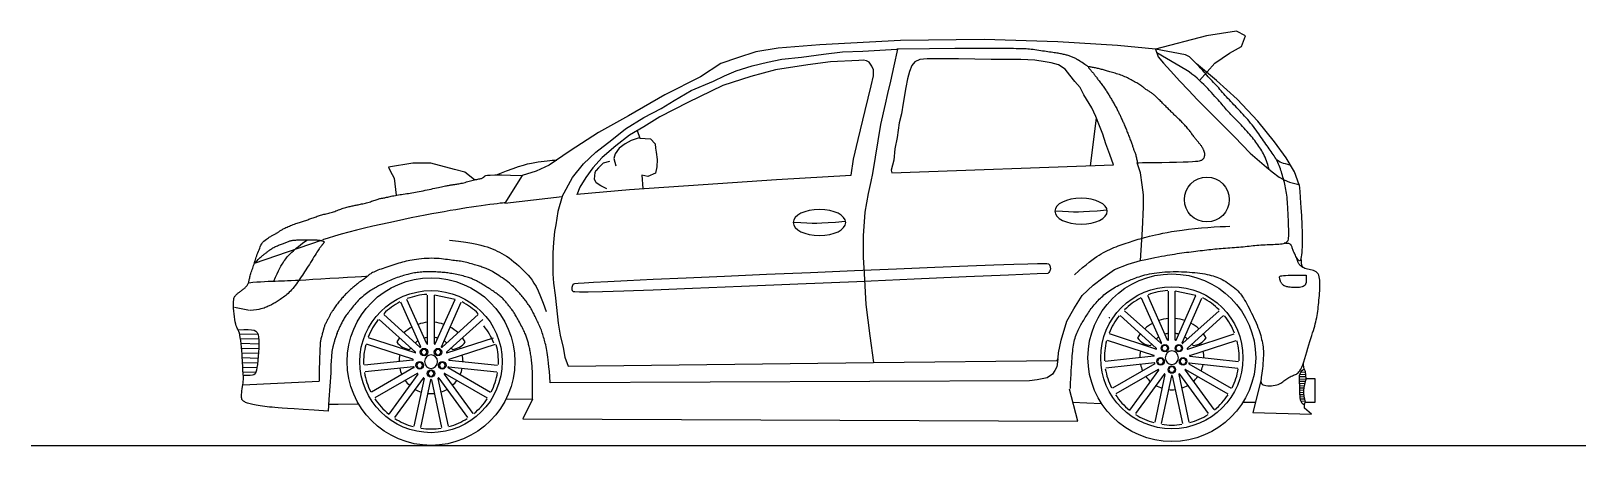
# Model space of a CAD drawing. Header units: millimetres. Extents: x 28710 to 33662, y 6721 to 8044.
import ezdxf

# ---------------------------------------------------------------- set-up
doc = ezdxf.new("R2010")
doc.units = ezdxf.units.MM
doc.layers.add('206', color=7, linetype='Continuous')

msp = doc.modelspace()

# ---------------------------------------------------------------- linework, layer by layer
for p, q in [((32454, 8028.6), (32291.3, 7986.3)), ((32549.3, 8044.1), (32454, 8028.6)), ((32578.2, 8028.6), (32549.3, 8044.1)), ((32564.9, 7995.4), (32578.2, 8028.6)), ((32480.6, 7942.2), (32527.2, 7973.2)), ((32527.2, 7973.2), (32564.9, 7995.4)), ((32564.9, 7995.4), (32564.9, 7995.4)), ((32431.5, 7887), (32480.6, 7942.2)), ((29925.7, 7622.6), (29848.3, 7609.6)), ((29848.3, 7609.6), (29853.3, 7598.8)), ((29853.3, 7598.8), (29866.5, 7574.7)), ((29983.2, 7622.6), (29925.7, 7622.6)), ((30058.5, 7602.8), (29983.2, 7622.6)), ((30091.2, 7594), (30058.5, 7602.8)), ((30122.2, 7569.6), (30091.2, 7594)), ((29866.5, 7574.7), (29872.9, 7520.5)), ((29634.1, 7376.1), (29421.1, 7303.3)), ((29433, 7076.5), (29374.3, 7077.8)), ((29435.2, 7061.2), (29377.1, 7062.6)), ((29435.8, 7046), (29379, 7047.3)), ((29435.4, 7030.8), (29380.5, 7032.1)), ((29434.5, 7015.7), (29381.7, 7016.9)), ((29433.2, 7000.5), (29382.8, 7001.7)), ((29431.5, 6985.4), (29383.7, 6986.5)), ((29429.4, 6970.2), (29384.5, 6971.3)), ((29425.4, 6955.1), (29385.1, 6956.1)), ((32750.4, 6942.3), (32770.9, 6943.1)), ((32750.5, 6934.3), (32771.7, 6935.2)), ((32751.8, 6949.4), (32770.2, 6950.1)), ((32754.3, 6956.5), (32769.5, 6957.2)), ((32800, 6935.2), (32771.7, 6935.2)), ((32800, 6860.9), (32800, 6935.2)), ((29384.5, 6916.5), (29627.2, 6927.7)), ((32043.9, 6799.9), (32017.6, 6902.4)), ((32626.8, 6928.3), (32601.3, 6828)), ((32750.6, 6927.3), (32768.8, 6928)), ((32750.7, 6920.2), (32766.6, 6920.9)), ((32750.8, 6913.2), (32764.9, 6913.8)), ((32750.9, 6906.1), (32763.7, 6906.7)), ((32751.1, 6899.1), (32763, 6899.6)), ((32751.2, 6892.1), (32762.9, 6892.5)), ((32751.5, 6885), (32763.2, 6885.5)), ((30307.4, 6870.4), (30276.6, 6807.7)), ((32569.8, 6860.4), (32609.6, 6860.7)), ((32751.8, 6878), (32764, 6878.5)), ((32752.5, 6871), (32765.3, 6871.5)), ((32754.5, 6864), (32769.1, 6864.6)), ((32788.5, 6822.2), (32766.2, 6841.6)), ((32768.2, 6860.8), (32800, 6860.9)), ((30276.6, 6807.7), (32043.9, 6799.9)), ((32601.3, 6828), (32788.5, 6822.2))]:
    msp.add_line(p, q)
at = {"color": 7}
for p, q in [((29970.5, 7046.3), (29907.3, 7188.3)), ((29973.2, 7046.9), (29973.2, 7202.3)), ((29994.5, 7046.9), (29994.5, 7202.3)), ((30060.5, 7188.3), (29994.5, 7202.3)), ((29997.3, 7046.3), (30060.5, 7188.3)), ((32310.6, 7050.1), (32247.3, 7192.1)), ((32330, 7058.8), (32266.8, 7200.7)), ((32332.8, 7059.3), (32332.8, 7214.8)), ((32354.1, 7059.3), (32354.1, 7214.8)), ((32420.1, 7200.7), (32354.1, 7214.8)), ((32356.8, 7058.8), (32420.1, 7200.7)), ((32376.3, 7050.1), (32439.5, 7192.1)), ((29948.7, 7036), (29833.2, 7140)), ((29951, 7037.7), (29887.8, 7179.6)), ((30016.8, 7037.7), (30080, 7179.6)), ((30019, 7036), (30134.5, 7140)), ((32294, 7032.6), (32178.5, 7136.6)), ((32308.3, 7048.4), (32192.8, 7152.4)), ((32378.6, 7048.4), (32494.1, 7152.4)), ((32392.9, 7032.6), (32508.3, 7136.6)), ((29934.5, 7020.2), (29819, 7124.2)), ((30033.3, 7020.2), (30148.8, 7124.2)), ((29926.5, 6997.5), (29778.7, 7045.5)), ((29933.1, 7017.7), (29785.3, 7065.8)), ((30034.7, 7017.7), (30182.5, 7065.8)), ((30041.3, 6997.5), (30189.1, 7045.5)), ((30077.1, 7031.5), (30074.6, 7036.3)), ((32286, 7009.9), (32138.2, 7057.9)), ((32292.6, 7030.2), (32144.8, 7078.2)), ((32394.3, 7030.2), (32542.1, 7078.2)), ((32400.8, 7009.9), (32548.7, 7057.9)), ((32436.6, 7043.9), (32434.2, 7048.7)), ((29926.2, 6994.7), (29771.6, 6978.4)), ((30041.6, 6994.7), (30196.1, 6978.4)), ((32285.7, 7007.1), (32131.2, 6990.9)), ((32288, 6985.9), (32133.4, 6969.7)), ((32288.8, 6983.2), (32154.2, 6905.5)), ((32398, 6983.2), (32532.6, 6905.5)), ((32398.9, 6985.9), (32553.5, 6969.7)), ((32401.1, 7007.1), (32555.7, 6990.9)), ((29928.4, 6973.5), (29773.9, 6957.2)), ((29929.3, 6970.8), (29794.7, 6893.1)), ((29939.9, 6952.3), (29805.4, 6874.6)), ((29941.8, 6950.3), (29849.2, 6822.8)), ((29959.1, 6937.7), (29867.7, 6812)), ((29961.6, 6936.6), (29929.3, 6784.6)), ((30006.1, 6936.6), (30038.5, 6784.6)), ((30008.7, 6937.7), (30100.1, 6812)), ((30026, 6950.3), (30117.3, 6824.5)), ((30027.8, 6952.3), (30162.4, 6874.6)), ((30038.5, 6970.8), (30173.1, 6893.1)), ((30039.4, 6973.5), (30193.9, 6957.2)), ((32299.5, 6964.8), (32164.9, 6887.1)), ((32301.4, 6962.7), (32208.8, 6835.2)), ((32318.6, 6950.2), (32227.3, 6824.4)), ((32321.2, 6949), (32288.9, 6797)), ((32342, 6944.6), (32309.7, 6792.6)), ((32344.8, 6944.6), (32377.2, 6792.6)), ((32365.7, 6949), (32398, 6797)), ((32368.3, 6950.2), (32459.6, 6824.4)), ((32385.5, 6962.7), (32476.9, 6837)), ((32387.4, 6964.8), (32522, 6887.1)), ((29982.5, 6932.2), (29950.2, 6780.1)), ((29985.3, 6932.2), (30017.6, 6780.1)), ((33662.2, 6721.2), (28710.2, 6721.2))]:
    msp.add_line(p, q, dxfattribs=at)
for points in [[(32291.2, 7986.4), (32170, 7998.3), (31980, 8009.9), (31745.9, 8016.9), (31479.4, 8014.5), (31222.2, 8000.6), (31090.1, 7989.1), (31018.3, 7977.5), (30960.4, 7959), (30907.1, 7940.4), (30842.2, 7898.7), (30728.7, 7840.8), (30612.8, 7773.7), (30517.8, 7720.4), (30427.4, 7662.5), (30360.2, 7616.1), (30318.5, 7597.6), (30274.5, 7583.7), (30218.9, 7495.7), (30401.9, 7516.5), (30434.4, 7576.8), (30469.1, 7620.8), (30508.5, 7657.8), (30559.5, 7697.2), (30603.5, 7732), (30661.5, 7769), (30717.1, 7796.8), (30758.8, 7822.3), (30812.1, 7854.7), (30883.9, 7884.8), (30918.7, 7901), (30955.7, 7917.3), (31006.7, 7933.5), (31055.4, 7945.1), (31101.7, 7954.3), (31164.3, 7961.3), (31233.8, 7970.5), (31294.1, 7977.5), (31358.9, 7979.8), (31467.8, 7986.8)], [(31469.4, 7986.8), (31458.2, 7932.8), (31447.9, 7884.8), (31437.6, 7845.4), (31430.8, 7811.1), (31415.3, 7746), (31389.6, 7590), (31384.5, 7564.3), (31375.9, 7526.6), (31365.6, 7466.7), (31360.5, 7391.2), (31360.5, 7322.7), (31363.9, 7271.3), (31369.1, 7171.9), (31381.1, 7072.5), (31393.1, 6986.8), (31977.7, 6993.7), (31981.1, 7002.2), (31982.8, 7017.7), (31991.4, 7058.8), (32008.5, 7118.8), (32030.8, 7158.2), (32058.3, 7201), (32092.5, 7233.6), (32123.4, 7257.6), (32161.1, 7283.3), (32204, 7300.4), (32243.4, 7312.4), (32250.3, 7411.8), (32253.7, 7483.8), (32253.7, 7521.5), (32248.6, 7554.1), (32243.4, 7591.8), (32233.1, 7624.3)], [(32078.3, 7929.6), (32076.2, 7931.1), (32073.3, 7933), (32069.9, 7935.3), (32066.2, 7937.9), (32062.1, 7940.6), (32058, 7943.4), (32053.9, 7946.1), (32050, 7948.6), (32046.4, 7950.9), (32043.1, 7952.9), (32040.1, 7954.7), (32037.2, 7956.3), (32034.5, 7957.8), (32031.9, 7959.1), (32029.4, 7960.3), (32026.8, 7961.4), (32024.2, 7962.4), (32021.6, 7963.4), (32018.9, 7964.3), (32016.1, 7965.2), (32013.3, 7966.1), (32010.4, 7966.9), (32007.5, 7967.7), (32004.5, 7968.5), (32001.5, 7969.2), (31998.4, 7969.9), (31995.2, 7970.6), (31991.9, 7971.3), (31988.5, 7972), (31984.9, 7972.6), (31981.1, 7973.3), (31977.1, 7973.9), (31972.9, 7974.6), (31968.5, 7975.2), (31963.9, 7975.9), (31959.1, 7976.6), (31954.1, 7977.3), (31948.8, 7978), (31943.4, 7978.8), (31937.7, 7979.6), (31931.8, 7980.5), (31925.8, 7981.4), (31919.6, 7982.3), (31913.5, 7983.2), (31907.4, 7984.1), (31901.4, 7984.9), (31895.6, 7985.6), (31890, 7986.2), (31884.6, 7986.7), (31879.4, 7987), (31874, 7987.3), (31868.4, 7987.5), (31862.2, 7987.7), (31855.4, 7987.8), (31847.7, 7987.9), (31839, 7988.1), (31828.4, 7988.2), (31813.7, 7988.4), (31791.6, 7988.5), (31759.3, 7988.5), (31713.8, 7988.4), (31652.1, 7988.1), (31571.1, 7987.6), (31467.8, 7986.8)], [(32291.2, 7986.4), (32300, 7961.9), (32317.1, 7941.4), (32339.4, 7917.4), (32368.6, 7884.8), (32396, 7855.7), (32425.1, 7824.8), (32476.6, 7773.4), (32543.4, 7706.6), (32593.2, 7655.2), (32644.6, 7610.6), (32663.5, 7595.2), (32685.7, 7578), (32701.2, 7569.5), (32718.3, 7562.6), (32744, 7555.8), (32749.2, 7554.1), (32733.7, 7595.2), (32708, 7639.7), (32670.3, 7691.2), (32617.2, 7756.3), (32552, 7826.5), (32485.2, 7886.5), (32421.7, 7939.6), (32399.4, 7961.9), (32387.4, 7968.8), (32291.3, 7986.3)], [(32291.3, 7986.3), (32300, 7961.9), (32317.1, 7941.4), (32339.4, 7917.4), (32368.6, 7884.8), (32396, 7855.7), (32425.1, 7824.8), (32476.6, 7773.4), (32543.4, 7706.6), (32593.2, 7655.2), (32644.6, 7610.6), (32663.5, 7595.2), (32685.7, 7578), (32699.6, 7570.4)], [(32421.7, 7939.6), (32399.4, 7961.9), (32387.4, 7968.8), (32291.3, 7986.3)], [(32653.1, 7603.6), (32652.5, 7605.9), (32651.5, 7609.2), (32650.3, 7613.5), (32648.7, 7618.6), (32646.9, 7624.1), (32644.9, 7630), (32642.7, 7636), (32640.4, 7641.8), (32637.9, 7647.3), (32635.3, 7652.6), (32632.7, 7657.7), (32629.9, 7662.5), (32627, 7667.2), (32624, 7671.8), (32620.9, 7676.4), (32617.7, 7680.9), (32614.4, 7685.5), (32611, 7690.1), (32607.5, 7694.7), (32603.8, 7699.4), (32600, 7704.2), (32596, 7709), (32591.9, 7713.9), (32587.6, 7719), (32583.1, 7724.1), (32578.4, 7729.2), (32573.7, 7734.4), (32568.9, 7739.5), (32564.2, 7744.6), (32559.5, 7749.5), (32554.9, 7754.2), (32550.5, 7758.8), (32546.3, 7763.1), (32542.4, 7767.1), (32538.6, 7771), (32534.9, 7774.8), (32531.3, 7778.5), (32527.9, 7782.2), (32524.5, 7785.8), (32521.1, 7789.6), (32517.7, 7793.4), (32514.3, 7797.3), (32510.8, 7801.4), (32507.2, 7805.7), (32503.4, 7810.1), (32499.4, 7814.8), (32495.1, 7819.7), (32490.6, 7824.9), (32485.8, 7830.3), (32480.7, 7836), (32475.3, 7842), (32469.6, 7848.1), (32463.7, 7854.4), (32457.6, 7860.8), (32451.3, 7867.3), (32444.9, 7873.8), (32438.3, 7880.4), (32431.5, 7887), (32424.2, 7893.6), (32416.3, 7900.3), (32407.6, 7907), (32398.1, 7913.8), (32387.5, 7920.7), (32295.3, 7975)], [(32653.1, 7603.6), (32652.5, 7605.9), (32651.5, 7609.2), (32650.3, 7613.5), (32648.7, 7618.6), (32646.9, 7624.1), (32644.9, 7630), (32642.7, 7636), (32640.4, 7641.8), (32637.9, 7647.3), (32635.3, 7652.6), (32632.7, 7657.7), (32629.9, 7662.5), (32627, 7667.2), (32624, 7671.8), (32620.9, 7676.4), (32617.7, 7680.9), (32614.4, 7685.5), (32611, 7690.1), (32607.5, 7694.7), (32603.8, 7699.4), (32600, 7704.2), (32596, 7709), (32591.9, 7713.9), (32587.6, 7719), (32583.1, 7724.1), (32578.4, 7729.2), (32573.7, 7734.4), (32568.9, 7739.5), (32564.2, 7744.6), (32559.5, 7749.5), (32554.9, 7754.2), (32550.5, 7758.8), (32546.3, 7763.1), (32542.4, 7767.1), (32538.6, 7771), (32534.9, 7774.8), (32531.3, 7778.5), (32527.9, 7782.2), (32524.5, 7785.8), (32521.1, 7789.6), (32517.7, 7793.4), (32514.3, 7797.3), (32510.8, 7801.4), (32507.2, 7805.7), (32503.4, 7810.1), (32499.4, 7814.8), (32495.1, 7819.7), (32490.6, 7824.9), (32485.8, 7830.3), (32480.7, 7836), (32475.3, 7842), (32469.6, 7848.1), (32463.7, 7854.4), (32457.6, 7860.8), (32451.3, 7867.3), (32444.9, 7873.8), (32438.3, 7880.4), (32431.5, 7887), (32424.2, 7893.6), (32416.3, 7900.3), (32407.6, 7907), (32398.1, 7913.8), (32387.5, 7920.7), (32295.3, 7975)], [(30448, 7523.5), (30616.1, 7538.4), (30850.6, 7554.7), (31083.8, 7570.9), (31322.4, 7584.5), (31329.2, 7636), (31344.1, 7698.3), (31367.1, 7790.4), (31386.1, 7869), (31392.9, 7901.6), (31392.9, 7920.5), (31387.4, 7932.7), (31379.3, 7944.9), (31371.2, 7949), (31361.7, 7951.7), (31346.8, 7950.3), (31256, 7946.3), (31184.1, 7936.8), (31081.1, 7920.5), (31002.5, 7898.8), (30913, 7870.4), (30801.8, 7816.2), (30712.4, 7770.1), (30662.2, 7738.9), (30616.1, 7711.8), (30572.7, 7678), (30529.4, 7641.4), (30499.5, 7607.5), (30476.5, 7577.7), (30457.5, 7546.5), (30448, 7522.1)], [(32233.1, 7624.3), (32237.9, 7624.3), (32249.6, 7624.5), (32266.9, 7624.7), (32288, 7624.9), (32311.4, 7625.3), (32335.5, 7625.7), (32358.6, 7626.2), (32379.1, 7626.7), (32395.9, 7627.4), (32409, 7628), (32419, 7628.8), (32426.3, 7629.5), (32431.4, 7630.4), (32434.9, 7631.2), (32437.2, 7632), (32438.9, 7632.9), (32440.3, 7633.7), (32441.6, 7634.6), (32442.7, 7635.5), (32443.7, 7636.5), (32444.6, 7637.5), (32445.3, 7638.6), (32446, 7639.8), (32446.6, 7641.2), (32447.1, 7642.6), (32447.5, 7644.2), (32447.8, 7645.8), (32448, 7647.6), (32448.2, 7649.3), (32448.2, 7651.1), (32448.2, 7652.9), (32448, 7654.6), (32447.7, 7656.3), (32447.4, 7657.9), (32446.9, 7659.5), (32446.4, 7661.1), (32445.8, 7662.6), (32445.2, 7664.2), (32444.5, 7665.7), (32443.7, 7667.2), (32443, 7668.7), (32442.2, 7670.2), (32441.3, 7671.7), (32440.4, 7673.2), (32439.5, 7674.7), (32438.5, 7676.3), (32437.4, 7677.9), (32436.3, 7679.4), (32435.1, 7681.1), (32433.8, 7682.7), (32432.4, 7684.4), (32431, 7686.1), (32429.5, 7687.9), (32428, 7689.7), (32426.5, 7691.5), (32424.9, 7693.4), (32423.2, 7695.4), (32421.6, 7697.4), (32419.9, 7699.5), (32418.2, 7701.6), (32416.5, 7703.8), (32414.7, 7706.1), (32413, 7708.4), (32411.1, 7710.9), (32409.3, 7713.4), (32407.4, 7715.9), (32405.5, 7718.6), (32403.5, 7721.3), (32401.5, 7724), (32399.4, 7726.8), (32397.2, 7729.7), (32394.9, 7732.6), (32392.5, 7735.5), (32390, 7738.4), (32387.4, 7741.3), (32384.8, 7744.2), (32382.1, 7747.1), (32379.4, 7749.9), (32376.7, 7752.7), (32374, 7755.4), (32371.3, 7758.1), (32368.7, 7760.6), (32366.1, 7763.1), (32363.5, 7765.6), (32360.9, 7768), (32358.4, 7770.4), (32355.9, 7772.8), (32353.4, 7775.1), (32351, 7777.5), (32348.5, 7779.8), (32346.1, 7782.2), (32343.7, 7784.6), (32341.3, 7787), (32338.9, 7789.4), (32336.5, 7791.8), (32334, 7794.3), (32331.5, 7796.7), (32329, 7799.2), (32326.5, 7801.8), (32324, 7804.3), (32321.4, 7806.8), (32318.9, 7809.4), (32316.3, 7812), (32313.7, 7814.5), (32311.1, 7817.1), (32308.6, 7819.7), (32306.1, 7822.2), (32303.6, 7824.6), (32301.1, 7827.1), (32298.8, 7829.4), (32296.5, 7831.6), (32294.3, 7833.7), (32292.2, 7835.7), (32290.2, 7837.5), (32288.2, 7839.2), (32286.3, 7840.9), (32284.4, 7842.5), (32282.5, 7844), (32280.6, 7845.4), (32278.6, 7846.8), (32276.5, 7848.2), (32274.4, 7849.6), (32272.2, 7850.9), (32269.9, 7852.3), (32267.7, 7853.7), (32265.4, 7855.2), (32263.1, 7856.7), (32260.8, 7858.2), (32258.6, 7859.9), (32256.4, 7861.6), (32254.1, 7863.4), (32251.8, 7865.2), (32249.4, 7867.1), (32246.9, 7869), (32244.2, 7870.9), (32241.4, 7872.8), (32238.4, 7874.7), (32235.3, 7876.7), (32232, 7878.6), (32228.5, 7880.6), (32225, 7882.5), (32221.3, 7884.5), (32217.5, 7886.5), (32213.7, 7888.5), (32209.8, 7890.6), (32205.9, 7892.6), (32201.9, 7894.7), (32197.8, 7896.7), (32193.7, 7898.6), (32189.5, 7900.5), (32185.2, 7902.3), (32180.8, 7903.9), (32176.4, 7905.5), (32171.9, 7906.9), (32167.5, 7908.2), (32163, 7909.5), (32158.6, 7910.7), (32154.4, 7911.8), (32150.2, 7912.9), (32146.3, 7913.9), (32142.5, 7915), (32138.9, 7916.1), (32135.5, 7917.1), (32132.2, 7918.2), (32129, 7919.2), (32125.8, 7920.1), (32122.6, 7921.1), (32119.4, 7921.9), (32116.2, 7922.8), (32112.9, 7923.6), (32109.6, 7924.3), (32106.3, 7925), (32103.1, 7925.7), (32099.9, 7926.4), (32096.7, 7927), (32093.7, 7927.7), (32090.8, 7928.3), (32088, 7928.9), (32085.4, 7929.4), (32083.2, 7929.8), (32081.2, 7930), (32079.7, 7930.1), (32078.6, 7929.9), (32078, 7929.4), (32077.9, 7928.6), (32078.4, 7927.5), (32079.2, 7926.2), (32080.4, 7924.7), (32081.8, 7923), (32083.4, 7921.2), (32085.1, 7919.3), (32086.8, 7917.4), (32088.5, 7915.4), (32090.2, 7913.5), (32091.8, 7911.6), (32093.4, 7909.6), (32094.9, 7907.6), (32096.5, 7905.6), (32098.1, 7903.5), (32099.7, 7901.4), (32101.3, 7899.2), (32103, 7897), (32104.7, 7894.7), (32106.4, 7892.3), (32108.2, 7889.9), (32110.1, 7887.4), (32112, 7884.9), (32114, 7882.2), (32116.1, 7879.5), (32118.2, 7876.7), (32120.4, 7873.9), (32122.6, 7871), (32124.7, 7868.1), (32126.9, 7865.1), (32129.1, 7862.1), (32131.1, 7859.1), (32133.1, 7856.1), (32135, 7853.1), (32136.9, 7850.1), (32138.7, 7847.1), (32140.5, 7844.2), (32142.3, 7841.2), (32144, 7838.3), (32145.7, 7835.4), (32147.4, 7832.5), (32149.1, 7829.7), (32150.8, 7826.8), (32152.6, 7823.9), (32154.3, 7821.1), (32156, 7818.2), (32157.7, 7815.2), (32159.4, 7812.3), (32161.1, 7809.2), (32162.8, 7806.2), (32164.5, 7803.1), (32166.2, 7800.1), (32167.8, 7797), (32169.3, 7794), (32170.8, 7791.1), (32172.3, 7788.3), (32173.6, 7785.5), (32174.9, 7782.9), (32176.2, 7780.3), (32177.4, 7777.7), (32178.6, 7775.1), (32179.8, 7772.5), (32181, 7769.9), (32182.3, 7767.1), (32183.6, 7764.3), (32184.9, 7761.4), (32186.3, 7758.3), (32187.7, 7755.2), (32189.2, 7752.1), (32190.6, 7748.9), (32192, 7745.6), (32193.4, 7742.3), (32194.8, 7738.9), (32196.2, 7735.6), (32197.5, 7732.2), (32198.8, 7728.8), (32200.2, 7725.3), (32201.5, 7721.9), (32202.9, 7718.4), (32204.3, 7714.9), (32205.7, 7711.3), (32207.1, 7707.8), (32208.5, 7704.2), (32209.9, 7700.8), (32211.2, 7697.3), (32212.5, 7694), (32213.7, 7690.8), (32214.8, 7687.7), (32215.9, 7684.8), (32216.8, 7682), (32217.7, 7679.4), (32218.5, 7676.8), (32219.3, 7674.3), (32220.1, 7671.9), (32220.9, 7669.5), (32221.7, 7667.2), (32222.6, 7664.8), (32223.5, 7662.4), (32224.5, 7660), (32225.4, 7657.5), (32226.4, 7654.9), (32227.3, 7652.2), (32228.3, 7649.3), (32229.1, 7646.3), (32230, 7643.1), (32230.7, 7639.9), (32231.4, 7636.6), (32232, 7633.5), (32232.5, 7630.6), (32232.8, 7628), (32233.1, 7625.9), (32233.1, 7624.3)], [(32243.4, 7312.4), (32260.8, 7316), (32276, 7319.1), (32289.2, 7321.7), (32300.7, 7324), (32310.9, 7326), (32320.1, 7327.7), (32328.5, 7329.2), (32336.6, 7330.6), (32344.4, 7331.9), (32352.2, 7333.1), (32359.9, 7334.3), (32367.5, 7335.4), (32375.1, 7336.5), (32382.6, 7337.6), (32390, 7338.6), (32397.4, 7339.6), (32404.8, 7340.5), (32412.1, 7341.4), (32419.4, 7342.3), (32426.6, 7343.2), (32433.8, 7344), (32440.8, 7344.9), (32447.8, 7345.6), (32454.6, 7346.4), (32461.3, 7347.1), (32467.9, 7347.9), (32474.4, 7348.5), (32480.9, 7349.2), (32487.4, 7349.8), (32494, 7350.4), (32500.7, 7351), (32507.4, 7351.5), (32514.4, 7352.1), (32521.4, 7352.6), (32528.5, 7353.1), (32535.7, 7353.6), (32542.8, 7354.1), (32549.9, 7354.6), (32556.9, 7355.2), (32563.7, 7355.8), (32570.4, 7356.5), (32576.9, 7357.2), (32583.3, 7357.9), (32589.6, 7358.7), (32595.8, 7359.4), (32602.1, 7360), (32608.3, 7360.7), (32614.6, 7361.3), (32621, 7361.8), (32627.4, 7362.2), (32633.8, 7362.5), (32640.3, 7362.9), (32646.8, 7363.1), (32653.3, 7363.4), (32659.7, 7363.6), (32666, 7363.8), (32672.3, 7364.1), (32678.4, 7364.3), (32684.3, 7364.7), (32689.8, 7365.2), (32695, 7365.9), (32699.6, 7366.8), (32703.7, 7368), (32707.2, 7369.5), (32709.9, 7371.5), (32712, 7373.9), (32713.6, 7376.8), (32714.7, 7380.5), (32715.3, 7384.9), (32715.7, 7390.2), (32715.8, 7396.5), (32715.7, 7403.8), (32715.6, 7412.3), (32715.4, 7421.7), (32715.1, 7431.8), (32714.7, 7442.2), (32714.3, 7452.9), (32713.9, 7463.4), (32713.4, 7473.6), (32712.9, 7483.2), (32712.3, 7492), (32711.8, 7500.1), (32711.1, 7507.5), (32710.4, 7514.4), (32709.7, 7520.8), (32708.8, 7526.9), (32707.9, 7532.8), (32706.9, 7538.6), (32705.8, 7544.4), (32704.5, 7550.2), (32703.2, 7555.9), (32701.9, 7561.7), (32700.4, 7567.3), (32698.9, 7573), (32697.3, 7578.5), (32695.7, 7584), (32694.1, 7589.5), (32692.5, 7594.8), (32690.8, 7600), (32689, 7605.2), (32687.2, 7610.2), (32685.3, 7615.1), (32683.3, 7619.9), (32681.2, 7624.6), (32679, 7629.1), (32676.7, 7633.6), (32674.2, 7638), (32671.7, 7642.3), (32669, 7646.6), (32666.3, 7650.9), (32663.4, 7655.3), (32660.3, 7659.7), (32657.1, 7664.3), (32653.8, 7669), (32650.4, 7673.7), (32646.9, 7678.6), (32643.3, 7683.6), (32639.6, 7688.8), (32635.9, 7694), (32632, 7699.4), (32628.1, 7705), (32624.2, 7710.6), (32620.2, 7716.3), (32616.1, 7722.1), (32611.9, 7727.9), (32607.7, 7733.7), (32603.3, 7739.4), (32598.9, 7745.1), (32594.3, 7750.8), (32589.7, 7756.3), (32585, 7761.8), (32580.2, 7767.3), (32575.3, 7772.7), (32570.4, 7778), (32565.5, 7783.3), (32560.6, 7788.6), (32555.7, 7793.8), (32550.7, 7799), (32545.9, 7804.2), (32541, 7809.3), (32536.2, 7814.4), (32531.5, 7819.4), (32526.9, 7824.4), (32522.3, 7829.4), (32517.9, 7834.3), (32513.5, 7839.1), (32509.2, 7843.9), (32505, 7848.7), (32500.9, 7853.4), (32496.7, 7858), (32492.7, 7862.6), (32488.6, 7867.1), (32484.5, 7871.6), (32480.4, 7876), (32476.3, 7880.5), (32472.2, 7884.9), (32468, 7889.4), (32463.7, 7894), (32459.4, 7898.7), (32455, 7903.5), (32450.5, 7908.4), (32446.1, 7913.4), (32441.7, 7918.2), (32437.6, 7922.8), (32433.8, 7927.1), (32430.5, 7930.9), (32427.7, 7934), (32425.6, 7936.4)], [(32699.6, 7570.4), (32698.9, 7573), (32697.3, 7578.5), (32695.7, 7584), (32694.1, 7589.5), (32692.5, 7594.8), (32690.8, 7600), (32689, 7605.2), (32687.2, 7610.2), (32685.3, 7615.1), (32683.3, 7619.9), (32681.2, 7624.6), (32679, 7629.1), (32676.7, 7633.6), (32674.2, 7638), (32671.7, 7642.3), (32669, 7646.6), (32666.3, 7650.9), (32663.4, 7655.3), (32660.3, 7659.7), (32657.1, 7664.3), (32653.8, 7669), (32650.4, 7673.7), (32646.9, 7678.6), (32643.3, 7683.6), (32639.6, 7688.8), (32635.9, 7694), (32632, 7699.4), (32628.1, 7705), (32624.2, 7710.6), (32620.2, 7716.3), (32616.1, 7722.1), (32611.9, 7727.9), (32607.7, 7733.7), (32603.3, 7739.4), (32598.9, 7745.1), (32594.3, 7750.8), (32589.7, 7756.3), (32585, 7761.8), (32580.2, 7767.3), (32575.3, 7772.7), (32570.4, 7778), (32565.5, 7783.3), (32560.6, 7788.6), (32555.7, 7793.8), (32550.7, 7799), (32545.9, 7804.2), (32541, 7809.3), (32536.2, 7814.4), (32531.5, 7819.4), (32526.9, 7824.4), (32522.3, 7829.4), (32517.9, 7834.3), (32513.5, 7839.1), (32509.2, 7843.9), (32505, 7848.7), (32500.9, 7853.4), (32496.7, 7858), (32492.7, 7862.6), (32488.6, 7867.1), (32484.5, 7871.6), (32480.4, 7876), (32476.3, 7880.5), (32472.2, 7884.9), (32468, 7889.4), (32463.7, 7894), (32459.4, 7898.7), (32455, 7903.5), (32450.5, 7908.4), (32446.1, 7913.4), (32441.7, 7918.2), (32437.6, 7922.8), (32433.8, 7927.1), (32430.5, 7930.9), (32427.7, 7934), (32421.7, 7939.6)], [(30640.5, 7726.8), (30648.7, 7702.4), (30682.5, 7701), (30697.5, 7684.7), (30698.8, 7671.2), (30701.5, 7657.6), (30704.2, 7634.6), (30702.9, 7611.6), (30698.8, 7591.2), (30674.4, 7580.4), (30655.4, 7584.5), (30658.1, 7542.5)], [(32084.4, 7614.8), (32103.3, 7766.5)], [(30647.3, 7703.7), (30621.5, 7695.6), (30602.6, 7684.7), (30583.6, 7671.2), (30570, 7652.2), (30566, 7637.3), (30572.7, 7614.3)], [(30192.6, 7585.4), (30224.7, 7598.2), (30245.2, 7605.9), (30262.9, 7612), (30278.3, 7616.7), (30291.7, 7620.3), (30303.7, 7623.1), (30314.5, 7625.1), (30324.8, 7626.8), (30334.8, 7628.2), (30344.5, 7629.5), (30353.6, 7630.5), (30362.1, 7631.4), (30369.6, 7632.1), (30376.1, 7632.5), (30381.3, 7632.8), (30384.5, 7632.9)], [(30552.4, 7627.8), (30532.1, 7622.4), (30517.2, 7607.5), (30510.4, 7599.4)], [(32722.1, 7615.3), (32722.1, 7615.3), (32712.5, 7618.2), (32705.6, 7620.3), (32699.4, 7622.2), (32693.8, 7624.2), (32688.6, 7626.4), (32683.6, 7629), (32678.8, 7632), (32676.6, 7633.7)], [(29446.8, 7370.4), (29451.6, 7374.4), (29455.8, 7377.7), (29459.5, 7380.6), (29462.8, 7382.9), (29465.8, 7384.9), (29468.5, 7386.6), (29471, 7388.1), (29473.4, 7389.4), (29475.8, 7390.7), (29478.1, 7392), (29480.3, 7393.3), (29482.5, 7394.5), (29484.6, 7395.7), (29486.6, 7396.9), (29488.5, 7398), (29490.4, 7399.1), (29492.2, 7400.2), (29493.9, 7401.2), (29495.6, 7402.3), (29497.2, 7403.3), (29498.9, 7404.4), (29500.6, 7405.5), (29502.4, 7406.6), (29504.3, 7407.8), (29506.3, 7409.1), (29508.4, 7410.4), (29510.7, 7411.7), (29513.2, 7413.1), (29515.9, 7414.6), (29518.8, 7416), (29521.9, 7417.6), (29525.3, 7419.1), (29528.9, 7420.7), (29532.8, 7422.3), (29536.8, 7423.9), (29540.9, 7425.5), (29545.1, 7427.1), (29549.2, 7428.6), (29553.3, 7430), (29557.3, 7431.4), (29561.1, 7432.7), (29564.7, 7433.9), (29568.2, 7435.1), (29571.6, 7436.2), (29574.9, 7437.2), (29578.2, 7438.3), (29581.5, 7439.4), (29584.7, 7440.4), (29588, 7441.5), (29591.3, 7442.7), (29594.7, 7443.8), (29598, 7445), (29601.4, 7446.2), (29604.8, 7447.4), (29608.2, 7448.6), (29611.6, 7449.8), (29614.9, 7451), (29618.3, 7452.2), (29621.8, 7453.4), (29625.2, 7454.6), (29628.7, 7455.7), (29632.2, 7456.8), (29635.7, 7457.9), (29639.3, 7458.8), (29643, 7459.8), (29646.7, 7460.7), (29650.5, 7461.6), (29654.3, 7462.5), (29658.1, 7463.4), (29662, 7464.4), (29665.8, 7465.4), (29669.7, 7466.6), (29673.6, 7467.9), (29677.5, 7469.2), (29681.3, 7470.7), (29685.2, 7472.1), (29689.1, 7473.6), (29693, 7475.1), (29696.8, 7476.5), (29700.7, 7477.9), (29704.6, 7479.2), (29708.4, 7480.4), (29712.3, 7481.5), (29716, 7482.5), (29719.7, 7483.5), (29723.3, 7484.4), (29726.8, 7485.2), (29730.1, 7486), (29733.3, 7486.7), (29736.4, 7487.3), (29739.5, 7488), (29742.5, 7488.6), (29745.5, 7489.2), (29748.7, 7489.8), (29751.9, 7490.4), (29755.3, 7491.1), (29758.9, 7491.9), (29762.7, 7492.7), (29766.6, 7493.6), (29770.7, 7494.5), (29774.8, 7495.5), (29778.9, 7496.6), (29782.9, 7497.7), (29787, 7498.9), (29790.9, 7500.1), (29794.8, 7501.4), (29798.5, 7502.7), (29802.1, 7503.9), (29805.6, 7505.2), (29808.9, 7506.3), (29812.1, 7507.3), (29815.1, 7508.3), (29817.9, 7509), (29820.6, 7509.7), (29823.2, 7510.3), (29825.8, 7510.8), (29828.3, 7511.2), (29830.9, 7511.7), (29833.6, 7512.2), (29836.4, 7512.8), (29839.4, 7513.4), (29842.6, 7514.2), (29846, 7514.9), (29849.5, 7515.8), (29853.3, 7516.6), (29857.3, 7517.5), (29861.4, 7518.4), (29865.8, 7519.2), (29870.4, 7520.1), (29875.2, 7520.9), (29880.1, 7521.7), (29885.2, 7522.5), (29890.4, 7523.3), (29895.7, 7524.1), (29901.1, 7524.9), (29906.5, 7525.7), (29912, 7526.6), (29917.5, 7527.5), (29923.1, 7528.4), (29928.7, 7529.4), (29934.5, 7530.4), (29940.3, 7531.5), (29946.3, 7532.6), (29952.4, 7533.8), (29958.6, 7535), (29965, 7536.3), (29971.4, 7537.6), (29977.7, 7538.9), (29984, 7540.3), (29990.2, 7541.6), (29996.1, 7542.9), (30001.8, 7544.1), (30007.3, 7545.3), (30012.4, 7546.4), (30017.2, 7547.5), (30021.7, 7548.4), (30025.9, 7549.3), (30029.8, 7550.1), (30033.4, 7550.9), (30036.7, 7551.5), (30039.7, 7552.1), (30042.5, 7552.6), (30045.1, 7553), (30047.5, 7553.4), (30050, 7553.7), (30052.4, 7554.1), (30054.8, 7554.4), (30057.4, 7554.8), (30060.2, 7555.1), (30063.1, 7555.6), (30066.2, 7556), (30069.5, 7556.6), (30072.9, 7557.2), (30076.5, 7557.9), (30080.3, 7558.7), (30084.2, 7559.6), (30088.3, 7560.6), (30092.5, 7561.7), (30096.7, 7562.9), (30101.1, 7564.1), (30105.4, 7565.3), (30109.7, 7566.5), (30114, 7567.6), (30118.1, 7568.7), (30122.2, 7569.6), (30126.1, 7570.4), (30129.8, 7571.1), (30133.3, 7571.8), (30136.6, 7572.5), (30139.6, 7573.1), (30142.3, 7573.8), (30144.6, 7574.5), (30146.6, 7575.2), (30148.3, 7576), (30149.8, 7576.9), (30151, 7577.8), (30152.1, 7578.7), (30153, 7579.7), (30153.9, 7580.7), (30154.8, 7581.7), (30156, 7582.8), (30158.5, 7583.7), (30163.6, 7584.5), (30172.7, 7585.1), (30187, 7585.4), (30207.9, 7585.3), (30236.6, 7584.8), (30274.5, 7583.7)], [(30544.3, 7541.1), (30525.3, 7550.6), (30510.4, 7560.1), (30505, 7572.3), (30506.3, 7592.6), (30510.4, 7600.7)], [(32749.2, 7554.1), (32750.9, 7532.8), (32752.4, 7513.8), (32753.7, 7496.8), (32754.7, 7481.7), (32755.5, 7468.2), (32756.2, 7456.2), (32756.7, 7445.3), (32757.2, 7435.4), (32757.6, 7426.3), (32757.9, 7417.7), (32758.2, 7409.7), (32758.4, 7402), (32758.6, 7394.4), (32758.7, 7386.9), (32758.7, 7379.2), (32758.6, 7371.3), (32758.5, 7362.9), (32758.2, 7354.5), (32757.8, 7346.1), (32757.3, 7338.1), (32756.6, 7330.7), (32755.8, 7324.2), (32754.7, 7318.9), (32753.5, 7315), (32752, 7312.7), (32750.3, 7311.9), (32748.4, 7312.3), (32746.5, 7313.7), (32744.5, 7316), (32742.5, 7318.9), (32740.5, 7322.1), (32738.6, 7325.6), (32736.9, 7329), (32735.2, 7332.3), (32733.7, 7335.5), (32732.4, 7338.7), (32731.1, 7341.7), (32730, 7344.7), (32728.9, 7347.5), (32728, 7350.1), (32727.2, 7352.6), (32726.5, 7354.9), (32725.7, 7357.1), (32724.9, 7359), (32724, 7360.8), (32723, 7362.3), (32721.7, 7363.6), (32720.2, 7364.7), (32718.4, 7365.5), (32716.3, 7366.2), (32714, 7366.6), (32711.6, 7366.9), (32709, 7367.1), (32706.4, 7367.2), (32703.8, 7367.3), (32701.2, 7367.3)], [(30219.5, 7496.7), (30216.9, 7496.4), (30211.8, 7495.8), (30204.3, 7494.9), (30194.9, 7493.7), (30183.7, 7492.3), (30171.2, 7490.7), (30157.6, 7488.9), (30143.2, 7486.9), (30128.2, 7484.8), (30112.7, 7482.5), (30096.6, 7480), (30079.9, 7477.4), (30062.6, 7474.5), (30044.6, 7471.5), (30025.8, 7468.2), (30006.4, 7464.7), (29986.1, 7460.9), (29965.1, 7456.9), (29943.3, 7452.6), (29920.8, 7448.1), (29897.6, 7443.4), (29873.7, 7438.3), (29849.2, 7433), (29824, 7427.4), (29798.2, 7421.5), (29772.3, 7415.4), (29746.7, 7409.1), (29721.8, 7402.8), (29698.1, 7396.5), (29676.1, 7390.2), (29656.1, 7384), (29638.7, 7378.1)], [(30401.8, 7516.5), (30387.4, 7469.2), (30381.6, 7426.5), (30377.7, 7405.2), (30373.8, 7370.4), (30371.9, 7337.4), (30371.9, 7302.5), (30371.9, 7269.6), (30373.8, 7240.5), (30379.6, 7201.8), (30383.5, 7163), (30389.3, 7112.6), (30395.1, 7073.9), (30404.8, 7035.1), (30410.6, 7004.1), (30420.3, 6975.1), (31393.1, 6986.8)], [(31303.2, 7436.6), (31272.4, 7434.2), (31248.4, 7432.5), (31229.2, 7431.4), (31212.8, 7430.9), (31197.5, 7430.9), (31181.1, 7431.4), (31161.7, 7432.3), (31137.5, 7433.7)], [(32136.4, 7472.6), (32105.6, 7470.2), (32081.6, 7468.5), (32062.4, 7467.4), (32046.1, 7466.9), (32030.7, 7466.9), (32014.3, 7467.4), (31994.9, 7468.3), (31970.7, 7469.7)], [(32033, 7266.9), (32047.1, 7279.3), (32059.4, 7289.9), (32070.4, 7299.1), (32080.1, 7307), (32088.9, 7313.8), (32096.9, 7319.7), (32104.3, 7324.9), (32111.5, 7329.5), (32118.5, 7333.7), (32125.4, 7337.7), (32132.2, 7341.3), (32139, 7344.7), (32145.7, 7347.9), (32152.3, 7350.9), (32159, 7353.7), (32165.6, 7356.4), (32172.3, 7358.9), (32178.9, 7361.4), (32185.5, 7363.8), (32192, 7366.1), (32198.5, 7368.3), (32204.9, 7370.4), (32211.3, 7372.4), (32217.6, 7374.4), (32223.7, 7376.3), (32229.9, 7378.2), (32236.2, 7380), (32242.7, 7381.9), (32249.5, 7383.7), (32256.7, 7385.7), (32264.4, 7387.7), (32272.8, 7389.9), (32281.9, 7392.1), (32291.8, 7394.5), (32302.8, 7397), (32314.8, 7399.5), (32328.1, 7402.1), (32342.7, 7404.6), (32358.9, 7407.1), (32376.7, 7409.6), (32396.1, 7411.9), (32416.6, 7414.2), (32437.7, 7416.2), (32458.6, 7418), (32478.7, 7419.4), (32497.4, 7420.6), (32514.1, 7421.3), (32528, 7421.5)], [(29656.2, 6832.5), (29612, 6835.1), (29576.4, 6837.2), (29548.3, 6839), (29526.5, 6840.4), (29509.8, 6841.6), (29496.9, 6842.6), (29486.8, 6843.5), (29478.1, 6844.3), (29469.9, 6845.2), (29461.9, 6846.1), (29454.3, 6847), (29447.1, 6847.9), (29440.2, 6848.9), (29433.6, 6849.9), (29427.5, 6851), (29421.9, 6852.1), (29416.6, 6853.2), (29411.8, 6854.3), (29407.5, 6855.5), (29403.4, 6856.6), (29399.8, 6857.8), (29396.5, 6859), (29393.5, 6860.2), (29390.8, 6861.4), (29388.4, 6862.7), (29386.3, 6864), (29384.5, 6865.6), (29383, 6867.4), (29381.8, 6869.7), (29380.9, 6872.6), (29380.4, 6876.1), (29380.3, 6880.4), (29380.5, 6885.4), (29381, 6891.2), (29381.8, 6897.4), (29382.6, 6903.8), (29383.6, 6910.3), (29384.5, 6916.5), (29385.3, 6922.4), (29385.9, 6927.7), (29386.3, 6932.2), (29386.5, 6936.1), (29386.5, 6939.4), (29386.4, 6942.3), (29386.2, 6945), (29385.9, 6947.4), (29385.7, 6949.9), (29385.4, 6952.5), (29385.2, 6955.3), (29385, 6958.5), (29384.8, 6962.2), (29384.7, 6966.5), (29384.4, 6971.7), (29384.2, 6977.7), (29383.8, 6984.9), (29383.3, 6993.2), (29382.7, 7002.8), (29382, 7013.4), (29381.1, 7024.5), (29380.1, 7035.8), (29379, 7046.8), (29377.8, 7057.2), (29376.5, 7066.6), (29375, 7074.7), (29373.5, 7081), (29371.8, 7086), (29370.2, 7090), (29368.4, 7093.4), (29366.7, 7096.7), (29365, 7100.3), (29363.4, 7104.5), (29361.8, 7109.9), (29360.3, 7116.6), (29359, 7124.4), (29357.8, 7133.1), (29356.8, 7142.2), (29355.9, 7151.4), (29355.3, 7160.4), (29355, 7168.7), (29354.9, 7176), (29355.1, 7182.1), (29355.5, 7187.1), (29356.2, 7191.1), (29357.1, 7194.2), (29358.2, 7196.7), (29359.4, 7198.7), (29360.7, 7200.3), (29362.1, 7201.8), (29363.6, 7203.2), (29365.2, 7204.7), (29366.8, 7206.1), (29368.4, 7207.6), (29370.2, 7209), (29371.9, 7210.5), (29373.8, 7212), (29375.7, 7213.4), (29377.7, 7214.9), (29379.7, 7216.3), (29381.7, 7217.8), (29383.7, 7219.3), (29385.8, 7220.8), (29387.7, 7222.4), (29389.7, 7224), (29391.5, 7225.7), (29393.3, 7227.4), (29395, 7229.2), (29396.5, 7231.1), (29398, 7233), (29399.3, 7235), (29400.5, 7237.1), (29401.6, 7239.2), (29402.5, 7241.5), (29403.3, 7243.9), (29404, 7246.3), (29404.6, 7248.9), (29405.1, 7251.6), (29405.7, 7254.5), (29406.4, 7257.5), (29407.1, 7260.7), (29408, 7264.1), (29409.1, 7267.7), (29410.3, 7271.5), (29411.6, 7275.5), (29413, 7279.6), (29414.5, 7283.8), (29416, 7288), (29417.5, 7292.4), (29419, 7296.7), (29420.4, 7301.1), (29421.8, 7305.5), (29423.2, 7309.9), (29424.6, 7314.3), (29426, 7318.8), (29427.4, 7323.3), (29429, 7327.9), (29430.6, 7332.6), (29432.4, 7337.3), (29434.2, 7342.2), (29436.2, 7347), (29438.2, 7351.8), (29440.3, 7356.6), (29442.4, 7361.3), (29444.6, 7365.9), (29446.8, 7370.4)], [(29423.5, 7304.5), (29428.9, 7310.4), (29433.3, 7315.2), (29437, 7319.1), (29440.1, 7322.2), (29442.7, 7324.6), (29445, 7326.6), (29447, 7328.2), (29448.9, 7329.7), (29450.8, 7331.1), (29452.7, 7332.6), (29454.6, 7334), (29456.5, 7335.5), (29458.5, 7337), (29460.5, 7338.5), (29462.5, 7340.1), (29464.5, 7341.6), (29466.6, 7343.2), (29468.7, 7344.8), (29470.9, 7346.4), (29473.2, 7348), (29475.5, 7349.6), (29478, 7351.2), (29480.6, 7352.7), (29483.3, 7354.2), (29486.1, 7355.6), (29489.1, 7357), (29492.2, 7358.3), (29495.3, 7359.6), (29498.5, 7360.9), (29501.6, 7362.1), (29504.8, 7363.3), (29507.8, 7364.5), (29510.8, 7365.8), (29513.7, 7367), (29516.5, 7368.1), (29519.3, 7369.3), (29521.9, 7370.4), (29524.5, 7371.4), (29527, 7372.4), (29529.5, 7373.3), (29531.9, 7374.1), (29534.2, 7374.8), (29536.6, 7375.4), (29538.9, 7376), (29541.2, 7376.4), (29543.6, 7376.9), (29546, 7377.2), (29548.6, 7377.5), (29551.1, 7377.7), (29553.8, 7377.8), (29556.6, 7378), (29559.5, 7378), (29562.5, 7378.1), (29565.6, 7378.1), (29568.8, 7378.1), (29572.1, 7378.1), (29575.6, 7378.1), (29579.1, 7378.1), (29582.7, 7378.1), (29586.4, 7378.1), (29590, 7378.1), (29593.6, 7378.1), (29597.1, 7378.1), (29600.6, 7378.1), (29603.9, 7378.1), (29607.1, 7378.1), (29610.1, 7378.1), (29613, 7378.1), (29615.7, 7378), (29618.2, 7378), (29620.5, 7377.9), (29622.5, 7377.8), (29624.4, 7377.7), (29626, 7377.5), (29627.4, 7377.3), (29628.8, 7377.1), (29630, 7376.9), (29631.2, 7376.7), (29632.3, 7376.4), (29633.5, 7376.2), (29634.8, 7375.9), (29636, 7375.7), (29637.3, 7375.4), (29638.5, 7375.1), (29639.6, 7374.8), (29640.7, 7374.4), (29641.5, 7374), (29642.2, 7373.6), (29642.7, 7373.1), (29643.1, 7372.5), (29643.2, 7371.9), (29643.1, 7371.2), (29642.9, 7370.4), (29642.6, 7369.6), (29642.2, 7368.7), (29641.6, 7367.8), (29640.9, 7366.8), (29640.2, 7365.7), (29639.4, 7364.6), (29638.6, 7363.5), (29637.7, 7362.4), (29636.7, 7361.3), (29635.8, 7360.2), (29634.8, 7359.1), (29633.8, 7358), (29632.8, 7356.8), (29631.7, 7355.5), (29630.5, 7354), (29629, 7352.1), (29627.4, 7349.8), (29625.4, 7347), (29623.2, 7343.6), (29620.6, 7339.5), (29617.7, 7334.8), (29614.5, 7329.6), (29611.1, 7324.1), (29607.5, 7318.2), (29603.9, 7312.2), (29600.1, 7306.1), (29596.4, 7300), (29592.6, 7294), (29588.9, 7288.1), (29585.2, 7282.3), (29581.5, 7276.6), (29577.8, 7271), (29574.1, 7265.4), (29570.4, 7259.9), (29566.6, 7254.4), (29562.9, 7249), (29559.1, 7243.6), (29555.3, 7238.4), (29551.5, 7233.3), (29547.6, 7228.3), (29543.8, 7223.6), (29540, 7219.2), (29536.3, 7215), (29532.5, 7211.2), (29528.8, 7207.6), (29525.1, 7204.4), (29521.5, 7201.3), (29517.9, 7198.5), (29514.3, 7195.8), (29510.7, 7193.3), (29507.2, 7190.8), (29503.7, 7188.4), (29500.2, 7186.1), (29496.9, 7183.9), (29493.5, 7181.7), (29490.3, 7179.7), (29487.2, 7177.8), (29484.2, 7176), (29481.3, 7174.3), (29478.6, 7172.8), (29476, 7171.4), (29473.4, 7170.1), (29470.8, 7168.9), (29468.2, 7167.7), (29465.4, 7166.4), (29462.5, 7165.2), (29459.4, 7163.8), (29455.9, 7162.4), (29452, 7160.9), (29447.5, 7159.4), (29442.1, 7157.9), (29435.6, 7156.5), (29427.9, 7155.3), (29418.8, 7154.2), (29408, 7153.3)], [(29483.6, 7246.3), (29489.1, 7259.2), (29494.1, 7270.2), (29498.5, 7279.7), (29502.5, 7287.7), (29506.1, 7294.6), (29509.4, 7300.4), (29512.5, 7305.5), (29515.4, 7310), (29518.2, 7314), (29521, 7317.8), (29523.8, 7321.3), (29526.7, 7324.8), (29529.8, 7328.2), (29533.2, 7331.7), (29536.9, 7335.3), (29541, 7339.2), (29545.5, 7343.4), (29550.5, 7347.9), (29556, 7352.7), (29561.9, 7357.6), (29568.3, 7362.7), (29575.1, 7367.8), (29582.5, 7373), (29590.2, 7378.1)], [(30043.2, 7377.4), (30071.3, 7374.1), (30094.6, 7370.9), (30113.8, 7367.8), (30129.6, 7364.8), (30142.6, 7361.7), (30153.4, 7358.7), (30162.6, 7355.6), (30171, 7352.5), (30179, 7349.4), (30186.9, 7346.1), (30194.6, 7342.7), (30202.2, 7339), (30209.7, 7335.1), (30217.3, 7330.7), (30224.8, 7325.9), (30232.5, 7320.7), (30240.3, 7314.9), (30248.2, 7308.6), (30256, 7302), (30263.8, 7295), (30271.5, 7287.8), (30278.9, 7280.5), (30286.1, 7273.1), (30292.9, 7265.6), (30299.4, 7258.2), (30305.6, 7250.1), (30311.9, 7240.7), (30318.3, 7229.4), (30325.2, 7215.3), (30332.7, 7197.8), (30341, 7176.2), (30350.4, 7149.9)], [(30363.7, 6922.7), (30362.3, 6942.3), (30360.9, 6959), (30359.7, 6973.2), (30358.5, 6985.3), (30357.3, 6995.6), (30356.1, 7004.4), (30355, 7012.2), (30353.8, 7019.2), (30352.7, 7025.7), (30351.5, 7031.8), (30350.3, 7037.7), (30349.1, 7043.2), (30347.8, 7048.5), (30346.6, 7053.6), (30345.3, 7058.5), (30344, 7063.2), (30342.6, 7067.9), (30341.2, 7072.5), (30339.8, 7077), (30338.4, 7081.4), (30336.9, 7085.8), (30335.3, 7090.1), (30333.7, 7094.3), (30332, 7098.4), (30330.3, 7102.5), (30328.5, 7106.6), (30326.7, 7110.5), (30324.9, 7114.5), (30323, 7118.3), (30321.2, 7122.2), (30319.3, 7126), (30317.5, 7129.8), (30315.7, 7133.5), (30313.9, 7137.2), (30312.1, 7140.9), (30310.3, 7144.5), (30308.5, 7148.2), (30306.6, 7151.7), (30304.6, 7155.3), (30302.6, 7158.8), (30300.5, 7162.3), (30298.3, 7165.8), (30296.1, 7169.2), (30293.8, 7172.6), (30291.4, 7175.9), (30289, 7179.2), (30286.6, 7182.5), (30284.2, 7185.6), (30281.8, 7188.8), (30279.3, 7191.8), (30276.9, 7194.9), (30274.3, 7197.9), (30271.8, 7201), (30269.1, 7204.1), (30266.4, 7207.3), (30263.5, 7210.5), (30260.6, 7213.8), (30257.4, 7217.2), (30254.1, 7220.7), (30250.6, 7224.3), (30246.8, 7228.1), (30242.7, 7231.9), (30238.3, 7235.8), (30233.5, 7239.9), (30228.3, 7244.1), (30222.9, 7248.3), (30217.2, 7252.5), (30211.5, 7256.7), (30205.7, 7260.7), (30200, 7264.6), (30194.5, 7268.2), (30189.2, 7271.5), (30184.3, 7274.5), (30179.7, 7277.2), (30175.4, 7279.5), (30171.3, 7281.6), (30167.5, 7283.4), (30163.7, 7285.1), (30160.1, 7286.6), (30156.6, 7288), (30153.1, 7289.3), (30149.6, 7290.5), (30146, 7291.7), (30142.4, 7292.9), (30138.7, 7294), (30134.8, 7295.2), (30130.8, 7296.4), (30126.5, 7297.7), (30122.1, 7299.1), (30117.4, 7300.5), (30112.6, 7301.9), (30107.6, 7303.4), (30102.7, 7304.8), (30097.6, 7306.1), (30092.7, 7307.3), (30087.8, 7308.4), (30083, 7309.2), (30078.3, 7310), (30073.5, 7310.6), (30068.8, 7311.2), (30064, 7311.7), (30059, 7312.3), (30053.8, 7312.8), (30048.4, 7313.5), (30042.6, 7314.3), (30036.6, 7315.2), (30030.3, 7316), (30023.7, 7316.9), (30016.8, 7317.7), (30009.6, 7318.4), (30002.1, 7319), (29994.4, 7319.3), (29986.4, 7319.5), (29978.2, 7319.4), (29970, 7319.1), (29961.7, 7318.6), (29953.5, 7317.9), (29945.5, 7317.1), (29937.8, 7316.2), (29930.4, 7315.1), (29923.5, 7314), (29916.9, 7312.8), (29910.7, 7311.5), (29904.6, 7310), (29898.7, 7308.6), (29892.9, 7307), (29887, 7305.3), (29881, 7303.5), (29874.9, 7301.7), (29868.6, 7299.7), (29862.2, 7297.7), (29855.9, 7295.7), (29849.5, 7293.6), (29843.3, 7291.5), (29837.2, 7289.4), (29831.2, 7287.4), (29825.6, 7285.3), (29820.1, 7283.3), (29815, 7281.3), (29810.2, 7279.4), (29805.7, 7277.5), (29801.7, 7275.7), (29798, 7273.9), (29794.7, 7272.2), (29791.9, 7270.5), (29789.5, 7268.9), (29787.3, 7267.3), (29785.2, 7265.6), (29783.3, 7264), (29781.3, 7262.3), (29779.3, 7260.5), (29777, 7258.6), (29774.4, 7256.6), (29771.6, 7254.5), (29768.6, 7252.3), (29765.4, 7250.1), (29762.2, 7247.7), (29758.9, 7245.4), (29755.6, 7243), (29752.4, 7240.5), (29749.3, 7238.1), (29746.3, 7235.7), (29743.5, 7233.3), (29740.7, 7230.9), (29738, 7228.6), (29735.4, 7226.3), (29732.9, 7224), (29730.4, 7221.8), (29728, 7219.7), (29725.7, 7217.5), (29723.4, 7215.5), (29721.1, 7213.4), (29718.8, 7211.3), (29716.6, 7209.1), (29714.3, 7206.9), (29712, 7204.7), (29709.7, 7202.3), (29707.4, 7199.9), (29705, 7197.4), (29702.6, 7194.8), (29700.2, 7192), (29697.8, 7189.2), (29695.4, 7186.4), (29693, 7183.4), (29690.5, 7180.3), (29688.1, 7177.2), (29685.8, 7174), (29683.4, 7170.9), (29681.2, 7167.7), (29679, 7164.7), (29676.9, 7161.7), (29674.9, 7158.8), (29673, 7156.1), (29671.2, 7153.5), (29669.6, 7151.1), (29668, 7148.7), (29666.5, 7146.4), (29665.2, 7144.2), (29663.8, 7142), (29662.6, 7139.8), (29661.4, 7137.6), (29660.3, 7135.4), (29659.2, 7133.2), (29658.1, 7131), (29657, 7128.7), (29655.9, 7126.4), (29654.7, 7124.1), (29653.6, 7121.7), (29652.3, 7119.2), (29651, 7116.8), (29649.8, 7114.3), (29648.5, 7111.8), (29647.3, 7109.3), (29646.1, 7106.9), (29645.1, 7104.5), (29644.2, 7102.3), (29643.4, 7100.2), (29642.7, 7098.1), (29642.2, 7096.1), (29641.6, 7094.1), (29641.1, 7092), (29640.6, 7089.8), (29640, 7087.4), (29639.3, 7084.9), (29638.6, 7082.1), (29637.7, 7079.1), (29636.8, 7076), (29635.8, 7072.8), (29634.9, 7069.5), (29634, 7066.3), (29633.2, 7063.1), (29632.6, 7060), (29632, 7057), (29631.6, 7054.2), (29631.3, 7051.5), (29631.1, 7048.9), (29630.9, 7046.4), (29630.8, 7043.9), (29630.7, 7041.4), (29630.6, 7039), (29630.5, 7036.5), (29630.3, 7033.8), (29630.1, 7030.5), (29629.9, 7026.5), (29629.7, 7021.3), (29629.4, 7014.8), (29629.1, 7006.7), (29628.8, 6996.7), (29628.5, 6984.7), (29628.2, 6971.2), (29628.1, 6950), (29627.8, 6938.2), (29627.2, 6927.7)], [(31948.4, 7271.4), (31914.5, 7269.9), (31823.6, 7265.9), (31688.6, 7260), (31523, 7252.9), (31339.7, 7245), (31152, 7237), (30973.2, 7229.5), (30816.3, 7223.1), (30691.6, 7218.2), (30597.7, 7214.9), (30530.3, 7212.8), (30484.8, 7211.7), (30457, 7211.6), (30442.3, 7212.1), (30436.6, 7213), (30435.2, 7214.2), (30434.7, 7215.5), (30434.3, 7216.8), (30433.9, 7218.1), (30433.6, 7219.5), (30433.4, 7220.9), (30433.3, 7222.3), (30433.3, 7223.8), (30433.4, 7225.3), (30433.6, 7226.8), (30433.9, 7228.4), (30434.2, 7229.9), (30434.7, 7231.4), (30435.2, 7232.8), (30435.8, 7234.2), (30436.4, 7235.5), (30437.1, 7236.7), (30438.3, 7237.7), (30442.4, 7238.8), (30452.4, 7240), (30471.2, 7241.4), (30501.6, 7243.3), (30546.6, 7245.6), (30609.1, 7248.7), (30692, 7252.5), (30796.7, 7257.2), (30918.9, 7262.6), (31052.8, 7268.4), (31192.6, 7274.4), (31332.4, 7280.4), (31466.4, 7286), (31588.8, 7291), (31693.8, 7295.2), (31777, 7298.4), (31839.8, 7300.7), (31885.2, 7302.1), (31916, 7302.9), (31935.2, 7303), (31945.6, 7302.7), (31950.1, 7302), (31951.6, 7301.1), (31952.5, 7300.1), (31953.3, 7299), (31954, 7297.8), (31954.7, 7296.4), (31955.2, 7295), (31955.7, 7293.5), (31956.1, 7291.9), (31956.4, 7290.3), (31956.6, 7288.5), (31956.7, 7286.6), (31956.5, 7284.6), (31955.9, 7282.4), (31954.9, 7280), (31953.4, 7277.3), (31951.2, 7274.5), (31948.4, 7271.4)], [(32020.5, 6904.5), (32021.2, 6921), (32021.8, 6935.9), (32022.5, 6949.4), (32023.1, 6961.5), (32023.8, 6972.5), (32024.4, 6982.5), (32025, 6991.7), (32025.7, 7000.2), (32026.3, 7008.2), (32027, 7015.8), (32027.7, 7022.9), (32028.5, 7029.6), (32029.3, 7036.1), (32030.3, 7042.2), (32031.3, 7048.2), (32032.5, 7053.9), (32033.9, 7059.5), (32035.4, 7065), (32037.1, 7070.3), (32038.8, 7075.5), (32040.7, 7080.5), (32042.7, 7085.3), (32044.7, 7090), (32046.8, 7094.5), (32049, 7098.8), (32051.2, 7102.9), (32053.5, 7107), (32055.8, 7110.9), (32058.1, 7114.8), (32060.5, 7118.7), (32063, 7122.5), (32065.4, 7126.5), (32067.9, 7130.5), (32070.4, 7134.5), (32072.9, 7138.6), (32075.5, 7142.8), (32078.2, 7146.9), (32080.9, 7151), (32083.7, 7155), (32086.5, 7159), (32089.5, 7163), (32092.5, 7166.8), (32095.6, 7170.6), (32098.8, 7174.3), (32102, 7178), (32105.4, 7181.6), (32108.8, 7185.2), (32112.3, 7188.7), (32115.8, 7192.3), (32119.5, 7195.8), (32123.3, 7199.2), (32127.2, 7202.6), (32131.3, 7206), (32135.5, 7209.3), (32139.9, 7212.6), (32144.6, 7215.9), (32149.4, 7219.1), (32154.3, 7222.2), (32159.4, 7225.2), (32164.5, 7228.1), (32169.6, 7230.9), (32174.6, 7233.6), (32179.6, 7236.1), (32184.3, 7238.4), (32188.8, 7240.6), (32193.1, 7242.6), (32197.3, 7244.5), (32201.4, 7246.3), (32205.6, 7248), (32209.7, 7249.8), (32214.1, 7251.5), (32218.6, 7253.3), (32223.3, 7255.1), (32228.3, 7257.1), (32233.5, 7259), (32239.1, 7260.9), (32245, 7262.8), (32251.1, 7264.7), (32257.7, 7266.5), (32264.6, 7268.1), (32271.8, 7269.7), (32279.4, 7271.1), (32287.3, 7272.3), (32295.4, 7273.5), (32303.8, 7274.4), (32312.3, 7275.3), (32321, 7275.9), (32329.7, 7276.4), (32338.5, 7276.8), (32347.4, 7277), (32356.2, 7277), (32365.1, 7276.9), (32373.9, 7276.7), (32382.7, 7276.3), (32391.4, 7275.9), (32400, 7275.3), (32408.5, 7274.6), (32416.9, 7273.8), (32425.1, 7272.9), (32433.1, 7271.9), (32440.8, 7270.7), (32448.3, 7269.5), (32455.5, 7268.2), (32462.3, 7266.7), (32468.8, 7265.2), (32474.9, 7263.5), (32480.8, 7261.6), (32486.6, 7259.5), (32492.2, 7257.3), (32497.8, 7254.7), (32503.4, 7251.9), (32509.2, 7248.7), (32515, 7245.2), (32520.9, 7241.5), (32526.9, 7237.4), (32532.7, 7233.2), (32538.4, 7228.8), (32543.9, 7224.3), (32549, 7219.8), (32553.7, 7215.3), (32558, 7210.8), (32561.9, 7206.3), (32565.5, 7201.7), (32568.8, 7196.9), (32572.1, 7191.9), (32575.3, 7186.5), (32578.6, 7180.7), (32582, 7174.5), (32585.7, 7167.7), (32589.5, 7160.4), (32593.4, 7152.8), (32597.3, 7145), (32601.2, 7137.1), (32605, 7129.1), (32608.7, 7121.3), (32612, 7113.6), (32615.1, 7106.3), (32617.8, 7099.2), (32620.3, 7092.4), (32622.6, 7085.8), (32624.6, 7079.5), (32626.4, 7073.2), (32628, 7067.1), (32629.5, 7061.1), (32630.8, 7055.1), (32632, 7049.1), (32633, 7043), (32633.8, 7036.8), (32634.4, 7030.4), (32634.9, 7023.7), (32635.1, 7016.6), (32635, 7009.2), (32634.7, 7001.3), (32634.3, 6993.1), (32633.6, 6984.7), (32632.8, 6976.4), (32631.9, 6968.2), (32630.9, 6960.3), (32630, 6952.9), (32629, 6946.1), (32628.2, 6940.1), (32627.5, 6934.9), (32627.2, 6930.3), (32627.2, 6926.4), (32627.9, 6923.1), (32629.2, 6920.3), (32631.3, 6918.1), (32634.3, 6916.3), (32638.3, 6914.8), (32643.2, 6913.8), (32648.7, 6913.2), (32654.5, 6913), (32660.6, 6913.1), (32666.6, 6913.6), (32672.4, 6914.5), (32677.8, 6915.7), (32682.5, 6917.2), (32686.6, 6919.1), (32690.3, 6921.2), (32693.7, 6923.4), (32696.9, 6925.8), (32699.9, 6928.3), (32702.9, 6930.7), (32706, 6933.1), (32709.4, 6935.4), (32712.8, 6937.6), (32716.4, 6939.7), (32720, 6941.6), (32723.7, 6943.4), (32727.3, 6945.1), (32730.7, 6946.6), (32734, 6948), (32737.2, 6949.2), (32740.1, 6950.5), (32742.9, 6952.1), (32745.7, 6954.2), (32748.4, 6957), (32751.2, 6960.8), (32754.1, 6965.8), (32757, 6972.1), (32760.2, 6980), (32763.4, 6989.3), (32766.8, 6999.5), (32770.2, 7010.4), (32773.6, 7021.6), (32776.9, 7033), (32780.2, 7044.1), (32783.3, 7054.6), (32786.3, 7064.3), (32789.1, 7073.3), (32791.7, 7081.6), (32794.1, 7089.3), (32796.4, 7096.6), (32798.5, 7103.6), (32800.3, 7110.4), (32802, 7117), (32803.6, 7123.7), (32804.9, 7130.4), (32806.1, 7137), (32807.2, 7143.8), (32808.2, 7150.6), (32809, 7157.5), (32809.8, 7164.5), (32810.6, 7171.6), (32811.3, 7178.8), (32812, 7186.2), (32812.7, 7193.6), (32813.3, 7201), (32813.8, 7208.3), (32814.3, 7215.6), (32814.6, 7222.8), (32814.9, 7229.9), (32815, 7236.7), (32815, 7243.3), (32814.7, 7249.6), (32814.1, 7255.5), (32813, 7260.9), (32811.5, 7265.7), (32809.4, 7270), (32806.6, 7273.6), (32803.2, 7276.4), (32799.1, 7278.7), (32794.7, 7280.4), (32790, 7281.7), (32785.1, 7282.8), (32780.3, 7283.8), (32775.6, 7284.8), (32771.2, 7285.9), (32767.2, 7287.1), (32763.7, 7288.6), (32760.6, 7290.3), (32757.8, 7292.1), (32755.4, 7294.1), (32753.2, 7296.1), (32751.4, 7298.1), (32749.7, 7300.1), (32748.3, 7302.2), (32747.1, 7304.3), (32746, 7306.5), (32744.9, 7309), (32743.8, 7311.9), (32742.6, 7315.2), (32741.3, 7318.9), (32739.8, 7323.4)], [(32754.7, 7318.9), (32755, 7312.3), (32755.3, 7307.1), (32755.7, 7303.3), (32756.1, 7300.5), (32756.5, 7298.5), (32756.9, 7297.1), (32757.4, 7296.2), (32757.8, 7295.4), (32758.3, 7294.7), (32758.7, 7293.9), (32759.1, 7293.1), (32759.6, 7292.3), (32760, 7291.6), (32760.4, 7290.9), (32760.9, 7290.3), (32761.1, 7290)], [(29780.9, 7261.9), (29775.9, 7261.6), (29762.5, 7260.7), (29742.6, 7259.5), (29718, 7258), (29690.4, 7256.3), (29661.6, 7254.6), (29633.5, 7252.9), (29607.7, 7251.4), (29585.7, 7250.1), (29567.2, 7249.1), (29551.8, 7248.3), (29538.7, 7247.7), (29527.3, 7247.2), (29517.1, 7246.8), (29507.4, 7246.5), (29497.7, 7246.2), (29487.3, 7245.9), (29476.4, 7245.5), (29465, 7245.1), (29453.3, 7244.5), (29441.2, 7243.8), (29428.9, 7242.9), (29416.5, 7241.9), (29404.1, 7240.5)], [(30307.4, 6870.4), (30307.4, 6888.7), (30307.4, 6906.4), (30307.4, 6920.7), (30307.4, 6932.2), (30307.3, 6941.4), (30307.2, 6948.9), (30307, 6955.2), (30306.8, 6960.9), (30306.5, 6966.4), (30306.2, 6971.9), (30305.8, 6977.2), (30305.4, 6982.5), (30304.9, 6987.6), (30304.4, 6992.6), (30303.9, 6997.5), (30303.3, 7002.2), (30302.6, 7006.7), (30302, 7011.1), (30301.3, 7015.3), (30300.6, 7019.3), (30299.9, 7023.3), (30299.1, 7027.1), (30298.3, 7030.8), (30297.5, 7034.5), (30296.6, 7038.1), (30295.7, 7041.6), (30294.8, 7045.1), (30293.9, 7048.5), (30292.9, 7051.9), (30292, 7055.2), (30291, 7058.4), (30290, 7061.6), (30289, 7064.7), (30288, 7067.9), (30287, 7071), (30285.8, 7074.2), (30284.5, 7077.6), (30283.1, 7081.1), (30281.5, 7084.8), (30279.7, 7088.7), (30277.6, 7093), (30275.4, 7097.5), (30273, 7102.1), (30270.5, 7106.8), (30268, 7111.5), (30265.5, 7116.2), (30263, 7120.7), (30260.6, 7124.9), (30258.4, 7128.9), (30256.3, 7132.6), (30254.3, 7136), (30252.4, 7139.3), (30250.5, 7142.4), (30248.7, 7145.3), (30246.9, 7148.1), (30245.1, 7150.8), (30243.3, 7153.4), (30241.4, 7156), (30239.5, 7158.5), (30237.6, 7161), (30235.7, 7163.5), (30233.8, 7165.9), (30231.9, 7168.4), (30229.9, 7170.8), (30228, 7173.2), (30226, 7175.6), (30224.1, 7178), (30222.1, 7180.4), (30220, 7182.8), (30217.9, 7185.2), (30215.7, 7187.5), (30213.4, 7189.8), (30211.1, 7192.1), (30208.6, 7194.4), (30206.1, 7196.6), (30203.4, 7198.9), (30200.6, 7201.2), (30197.6, 7203.5), (30194.5, 7205.8), (30191.2, 7208.2), (30187.7, 7210.7), (30184.1, 7213.2), (30180.4, 7215.7), (30176.6, 7218.2), (30172.9, 7220.6), (30169.2, 7223), (30165.6, 7225.4), (30162.1, 7227.6), (30158.8, 7229.7), (30155.6, 7231.7), (30152.6, 7233.6), (30149.8, 7235.4), (30147, 7237.2), (30144.3, 7238.8), (30141.7, 7240.3), (30139.1, 7241.8), (30136.6, 7243.3), (30134.1, 7244.6), (30131.6, 7245.9), (30129, 7247.2), (30126.5, 7248.5), (30123.9, 7249.7), (30121.2, 7250.9), (30118.5, 7252.2), (30115.6, 7253.4), (30112.7, 7254.6), (30109.6, 7255.8), (30106.3, 7257), (30102.8, 7258.2), (30099, 7259.4), (30095, 7260.6), (30090.7, 7261.8), (30086, 7263.1), (30081.1, 7264.3), (30076.1, 7265.4), (30070.9, 7266.6), (30065.7, 7267.7), (30060.5, 7268.7), (30055.5, 7269.7), (30050.6, 7270.6), (30046, 7271.4), (30041.6, 7272.1), (30037.3, 7272.7), (30033.1, 7273.3), (30028.8, 7273.8), (30024.4, 7274.3), (30019.9, 7274.7), (30015.1, 7275.1), (30010, 7275.4), (30004.6, 7275.7), (29999, 7276), (29993.2, 7276.2), (29987.4, 7276.4), (29981.6, 7276.5), (29975.8, 7276.5), (29970.2, 7276.4), (29964.7, 7276.2), (29959.4, 7276), (29954.2, 7275.6), (29949.3, 7275.2), (29944.4, 7274.7), (29939.7, 7274.2), (29935.2, 7273.5), (29930.8, 7272.8), (29926.4, 7272.1), (29922.2, 7271.2), (29918, 7270.3), (29913.8, 7269.4), (29909.6, 7268.3), (29905.3, 7267.1), (29900.8, 7265.8), (29896.2, 7264.4), (29891.4, 7262.9), (29886.4, 7261.3), (29881.3, 7259.6), (29876.1, 7257.8), (29870.9, 7255.9), (29865.7, 7253.9), (29860.5, 7251.9), (29855.5, 7249.9), (29850.6, 7247.8), (29845.8, 7245.7), (29841.3, 7243.6), (29836.8, 7241.5), (29832.5, 7239.5), (29828.4, 7237.4), (29824.4, 7235.4), (29820.6, 7233.4), (29816.9, 7231.5), (29813.3, 7229.6), (29809.8, 7227.7), (29806.3, 7225.8), (29802.8, 7223.7), (29799.1, 7221.5), (29795.4, 7219.2), (29791.5, 7216.6), (29787.4, 7213.9), (29783.1, 7210.8), (29778.8, 7207.6), (29774.3, 7204.2), (29769.8, 7200.6), (29765.3, 7196.8), (29760.9, 7192.9), (29756.6, 7188.9), (29752.4, 7184.7), (29748.4, 7180.4), (29744.6, 7176.1), (29740.9, 7171.8), (29737.3, 7167.5), (29733.9, 7163.3), (29730.6, 7159.2), (29727.5, 7155.3), (29724.6, 7151.5), (29721.8, 7147.9), (29719.1, 7144.4), (29716.6, 7141), (29714.2, 7137.8), (29712, 7134.6), (29709.8, 7131.5), (29707.8, 7128.5), (29705.9, 7125.5), (29704.2, 7122.5), (29702.5, 7119.5), (29700.9, 7116.6), (29699.4, 7113.7), (29698, 7110.8), (29696.6, 7108), (29695.2, 7105.2), (29693.9, 7102.4), (29692.6, 7099.7), (29691.4, 7097), (29690.1, 7094.2), (29688.9, 7091.5), (29687.8, 7088.8), (29686.6, 7086), (29685.5, 7083.3), (29684.5, 7080.5), (29683.4, 7077.6), (29682.4, 7074.8), (29681.4, 7072), (29680.5, 7069.1), (29679.5, 7066.3), (29678.6, 7063.4), (29677.8, 7060.7), (29676.9, 7057.9), (29676.1, 7055.1), (29675.4, 7052.5), (29674.6, 7049.8), (29673.9, 7047.3), (29673.2, 7044.8), (29672.6, 7042.3), (29672, 7040), (29671.4, 7037.7), (29670.8, 7035.5), (29670.3, 7033.3), (29669.8, 7031), (29669.3, 7028.6), (29668.8, 7026), (29668.4, 7023.3), (29667.9, 7020.3), (29667.5, 7016.8), (29667, 7011.9), (29666.5, 7004.5), (29665.7, 6993.6), (29664.8, 6977.9), (29664.7, 6954.4), (29658.2, 6868.8), (29656.2, 6832.5)], [(32771.5, 7266.1), (32771.8, 7256.3), (32771.6, 7248.3), (32770.9, 7242.1), (32769.5, 7237.3), (32767.6, 7233.8), (32765.1, 7231.3), (32762.1, 7229.5), (32758.5, 7228.3), (32754.3, 7227.4), (32749.7, 7226.8), (32744.8, 7226.5), (32739.7, 7226.4), (32734.5, 7226.4), (32729.5, 7226.6), (32724.7, 7226.9), (32720.3, 7227.3), (32716.4, 7227.8), (32712.9, 7228.3), (32709.9, 7228.9), (32707.2, 7229.5), (32704.8, 7230.3), (32702.7, 7231.2), (32700.9, 7232.2), (32699.2, 7233.3), (32697.6, 7234.5), (32696.2, 7235.9), (32694.9, 7237.4), (32693.7, 7238.9), (32692.7, 7240.5), (32691.7, 7242.2), (32690.8, 7243.9), (32690, 7245.6), (32689.3, 7247.3), (32688.7, 7249), (32688.1, 7250.7), (32687.6, 7252.3), (32687.2, 7253.9), (32686.9, 7255.4), (32686.6, 7256.8), (32686.3, 7258.1), (32686.2, 7259.4), (32686.3, 7260.5), (32686.9, 7261.5), (32688.3, 7262.4), (32690.7, 7263.2), (32694.3, 7263.9), (32699.2, 7264.5), (32705.9, 7265), (32714.3, 7265.4), (32723.9, 7265.7), (32734.1, 7265.9), (32744.3, 7266), (32753.8, 7266.1), (32761.9, 7266.1), (32768, 7266.1), (32771.5, 7266.1)], [(29406.1, 7153.3), (29357.6, 7163)], [(29370.4, 7091.9), (29387.5, 7092.4), (29401.2, 7092.4), (29412, 7091.7), (29420.2, 7090), (29426.2, 7087.1), (29430.3, 7082.6), (29433, 7076.5), (29434.6, 7068.4), (29435.5, 7058.2), (29435.8, 7046.3), (29435.5, 7033.4), (29434.8, 7019.8), (29433.8, 7006.3), (29432.5, 6993.3), (29431, 6981.3), (29429.5, 6971), (29427.9, 6962.6), (29426.1, 6956.3), (29423.5, 6951.6), (29419.9, 6948.4), (29415, 6946.5), (29408.3, 6945.6), (29399.7, 6945.5), (29388.6, 6946)], [(31980.8, 6998.3), (31976.9, 6973.1), (31971.1, 6961.5), (31963.4, 6949.9), (31945.9, 6938.2), (31914.9, 6932.4), (31889.7, 6928.6), (30364.1, 6922.7)], [(29657.4, 6854.1), (29688, 6854.2), (29752.9, 6855.7)], [(30307.4, 6870.4), (30222.4, 6869.4)], [(32027, 6861), (32118.8, 6856.4)]]:
    msp.add_lwpolyline(points, dxfattribs=at)
for points in [[(31451.4, 7591.7), (32157.7, 7617.5), (32145.7, 7650), (32133.7, 7684.3), (32123.4, 7715.1), (32111.4, 7747.7), (32101.1, 7771.7), (32089.1, 7799.1), (32063.4, 7840.3), (32051.4, 7864.2), (32034.3, 7883.1), (32018.8, 7903.7), (32003.4, 7922.5), (31982.8, 7936.2), (31958.8, 7943.1), (31940, 7946.5), (31907.4, 7951.6), (31862.8, 7953.4), (31768.5, 7953.4), (31663.9, 7955.1), (31564.5, 7955.1), (31540.5, 7953.4), (31525.1, 7946.5), (31514.8, 7934.5), (31507.9, 7915.7), (31501.1, 7891.7), (31495.9, 7864.2), (31487.4, 7814.5), (31482.2, 7780.3), (31475.4, 7751.1), (31468.5, 7704.9), (31461.6, 7668.9), (31458.2, 7632.9), (31449.6, 7600.3), (31451.4, 7591.7)], [(32316.2, 7024.3), (32326.3, 7024.3), (32331.3, 7033), (32326.3, 7041.7), (32316.2, 7041.7), (32311.2, 7033)], [(32360.6, 7024.3), (32370.6, 7024.3), (32375.7, 7033), (32370.6, 7041.7), (32360.6, 7041.7), (32355.6, 7033)], [(29943, 6969.7), (29953, 6969.7), (29958, 6978.4), (29953, 6987.1), (29943, 6987.1), (29938, 6978.4)], [(29956.7, 7011.9), (29966.7, 7011.9), (29971.8, 7020.5), (29966.7, 7029.2), (29956.7, 7029.2), (29951.7, 7020.5)], [(30001, 7011.9), (30011.1, 7011.9), (30016.1, 7020.5), (30011.1, 7029.2), (30001, 7029.2), (29996, 7020.5)], [(30014.7, 6969.7), (30024.8, 6969.7), (30029.8, 6978.4), (30024.8, 6987.1), (30014.7, 6987.1), (30009.7, 6978.4)], [(32302.5, 6982.1), (32312.6, 6982.1), (32317.6, 6990.8), (32312.6, 6999.5), (32302.5, 6999.5), (32297.5, 6990.8)], [(32374.3, 6982.1), (32384.3, 6982.1), (32389.4, 6990.8), (32384.3, 6999.5), (32374.3, 6999.5), (32369.3, 6990.8)], [(29978.9, 6943.6), (29988.9, 6943.6), (29993.9, 6952.3), (29988.9, 6961), (29978.9, 6961), (29973.8, 6952.3)], [(32338.4, 6956), (32348.5, 6956), (32353.5, 6964.7), (32348.5, 6973.4), (32338.4, 6973.4), (32333.4, 6964.7)]]:
    msp.add_lwpolyline(points, close=True, dxfattribs=at)
for points in [[(32771.7, 6935.2), (32769.4, 6958.1), (32764.7, 6966.6), (32762.8, 6978.7), (32762.5, 6986.7)], [(32766.3, 6851.4), (32758.9, 6856.1), (32756.2, 6860.4), (32753.1, 6867), (32751.9, 6875.5), (32751.2, 6891.8), (32750.4, 6945.3), (32754.3, 6956.5), (32759.3, 6963.1), (32764.7, 6966.6)], [(32766.2, 6841.6), (32766.3, 6851.4), (32768.2, 6861.1)]]:
    msp.add_lwpolyline(points)
for centre, radius in [((32455, 7506.9), 71.5), ((29983.9, 6990), 267.2), ((32343.4, 7002.4), 267.2), ((29983.9, 6990), 226.6), ((32343.4, 7002.4), 226.6), ((29961.7, 7020.5), 11.9), ((30006.1, 7020.5), 11.9), ((32321.3, 7033), 11.9), ((32365.6, 7033), 11.9), ((29948, 6978.4), 11.9), ((30019.8, 6978.4), 11.9), ((32307.6, 6990.8), 11.9), ((32379.3, 6990.8), 11.9), ((29983.9, 6952.3), 11.9), ((32343.4, 6964.7), 11.9)]:
    msp.add_circle(centre, radius, dxfattribs=at)
for centre, radius, start, end in [((29983.9, 6990), 214.7, 117.4204, 134.5796), ((29983.9, 6990), 214.7, 93.4204, 110.5796), ((29983.9, 6990), 214.7, 45.4204, 62.5796), ((32343.4, 7002.4), 214.7, 117.4204, 134.5796), ((32343.4, 7002.4), 214.7, 93.4204, 110.5796), ((32343.4, 7002.4), 214.7, 45.4204, 62.5796), ((32145.4, 7131.1), 2.03, 158.5796, 252), ((32343.4, 7002.4), 214.7, 141.4204, 158.5796), ((32343.4, 7002.4), 214.7, 21.4204, 38.5796), ((29983.9, 6990), 214.7, 141.4204, 158.5796), ((29983.9, 6990), 125.9, 118.8596, 133.1404), ((29983.9, 6990), 125.9, 94.8596, 109.1404), ((29983.9, 6990), 125.9, 70.8596, 85.1404), ((29983.9, 6990), 125.9, 46.8596, 61.1404), ((29983.9, 6970.4), 214.7, 21.4204, 38.5796), ((32343.4, 7002.4), 125.9, 118.8596, 133.1404), ((32343.4, 7002.4), 125.9, 94.8596, 109.1404), ((32343.4, 7002.4), 125.9, 70.8596, 85.1404), ((32343.4, 7002.4), 125.9, 46.8596, 61.1404), ((29983.9, 6990), 214.7, 165.4204, 182.5796), ((29983.9, 6990), 125.9, 142.8596, 150), ((29920.9, 7084.9), 56, 214.8058, 265.1942), ((29983.9, 6990), 102, 152.9962, 156), ((29983.9, 6990), 78.1, 145.8421, 150), ((29983.9, 6990), 78.1, 121.8421, 130.1579), ((29949.7, 7037.1), 1.43, 228, 24), ((29983.9, 6990), 78.1, 97.8421, 106.1579), ((29971.8, 7046.9), 1.43, 204, 0), ((29983.9, 6990), 78.1, 73.8421, 82.1579), ((29996, 7046.9), 1.43, 180, 336), ((30018.1, 7037.1), 1.43, 156, 312), ((29983.9, 6990), 78.1, 49.8421, 58.1579), ((29983.9, 6990), 78.1, 30, 34.1579), ((30046.9, 7084.9), 56, 274.8058, 325.1942), ((29983.9, 6990), 102, 24, 27.0038), ((29983.9, 6990), 125.9, 30, 37.1404), ((29983.9, 6990), 214.7, 357.4204, 14.5796), ((32343.4, 7002.4), 214.7, 165.4204, 182.5796), ((32343.4, 7002.4), 125.9, 142.8596, 150), ((32280.5, 7097.4), 56, 214.8058, 265.1942), ((32343.4, 7002.4), 102, 152.9962, 156), ((32343.4, 7002.4), 78.1, 145.8421, 150), ((32293.1, 7031.5), 1.43, 252, 48), ((32343.4, 7002.4), 78.1, 121.8421, 130.1579), ((32309.3, 7049.5), 1.43, 228, 24), ((32343.4, 7002.4), 78.1, 97.8421, 106.1579), ((32331.3, 7059.3), 1.43, 204, 0), ((32343.4, 7002.4), 78.1, 73.8421, 82.1579), ((32355.5, 7059.3), 1.43, 180, 336), ((32377.6, 7049.5), 1.43, 156, 312), ((32343.4, 7002.4), 78.1, 49.8421, 58.1579), ((32393.8, 7031.5), 1.43, 132, 288), ((32343.4, 7002.4), 78.1, 30, 34.1579), ((32406.4, 7097.4), 56, 274.8058, 325.1942), ((32343.4, 7002.4), 102, 24, 27.0038), ((32343.4, 7002.4), 125.9, 30, 37.1404), ((32343.4, 7002.4), 214.7, 357.4204, 14.5796), ((29983.9, 6990), 102, 168, 180), ((29926, 6996.1), 1.43, 276, 72), ((29933.5, 7019.1), 1.43, 252, 48), ((30034.3, 7019.1), 1.43, 132, 288), ((30041.7, 6996.1), 1.43, 108, 264), ((29983.9, 6990), 102, 0, 12), ((32343.4, 7002.4), 102, 168, 180), ((32285.6, 7008.5), 1.43, 276, 72), ((32288.1, 6984.5), 1.43, 300, 96), ((32398.8, 6984.5), 1.43, 84, 240), ((32401.3, 7008.5), 1.43, 108, 264), ((32343.4, 7002.4), 102, 0, 12), ((29983.9, 6990), 214.7, 189.4204, 206.5796), ((29983.9, 6990), 102, 192, 204), ((29928.6, 6972.1), 1.43, 300, 96), ((29940.7, 6951.1), 1.43, 324, 120), ((29960.2, 6936.9), 1.43, 348, 144), ((29983.9, 6931.9), 1.43, 12, 168), ((30007.5, 6936.9), 1.43, 36, 192), ((30027.1, 6951.1), 1.43, 60, 216), ((30039.2, 6972.1), 1.43, 84, 240), ((29983.9, 6990), 102, 336, 348), ((29983.9, 6990), 214.7, 333.4204, 350.5796), ((32343.4, 7002.4), 214.7, 189.4204, 206.5796), ((32343.4, 7002.4), 102, 192, 204), ((32343.4, 7002.4), 102, 216, 228), ((32300.2, 6963.5), 1.43, 324, 120), ((32319.8, 6949.3), 1.43, 348, 144), ((32343.4, 6944.3), 1.43, 12, 168), ((32367.1, 6949.3), 1.43, 36, 192), ((32386.7, 6963.5), 1.43, 60, 216), ((32343.4, 7002.4), 102, 312, 324), ((32343.4, 7002.4), 102, 336, 348), ((32343.4, 7002.4), 214.7, 333.4204, 350.5796), ((29983.9, 6990), 102, 216, 228), ((29983.9, 6990), 102, 240, 252), ((29983.9, 6990), 102, 264, 276), ((29983.9, 6990), 102, 288, 300), ((29983.9, 6990), 102, 312, 324), ((32343.4, 7002.4), 214.7, 213.4204, 231.1538), ((32343.4, 7002.4), 102, 240, 252), ((32343.4, 7002.4), 102, 264, 276), ((32343.4, 7002.4), 102, 288, 300), ((32343.4, 7002.4), 214.7, 309.4204, 326.5796), ((29983.9, 6990), 214.7, 213.4204, 231.1538), ((29983.9, 6990), 214.7, 309.4204, 326.5796), ((29983.9, 6990), 214.7, 237.4204, 254.5796), ((29983.9, 6990), 214.7, 285.4204, 302.5796), ((32343.4, 7002.4), 214.7, 237.4204, 254.5796), ((32343.4, 7002.4), 214.7, 261.4204, 278.5796), ((32343.4, 7002.4), 214.7, 285.4204, 302.5796), ((29983.9, 6990), 214.7, 261.4204, 278.5796)]:
    msp.add_arc(centre, radius, start, end, dxfattribs=at)
msp.add_arc((32864, 6893.7), 101.2, 155.8238, 198.7743)
at = {"color": 7, "extrusion": (0, 0, -1)}
for centre in [(32054.3, 7469.7), (31221.1, 7433.7)]:
    msp.add_ellipse(centre, major_axis=(83.6, 0), ratio=0.495603, dxfattribs=at)
at = {"layer": '206', "color": 7, "extrusion": (0, 0, -1)}
for centre in [(29983.9, 6990), (32343.4, 7002.4)]:
    msp.add_ellipse(centre, major_axis=(0, 21.6), ratio=0.959877, dxfattribs=at)

doc.saveas('drawing.dxf')
